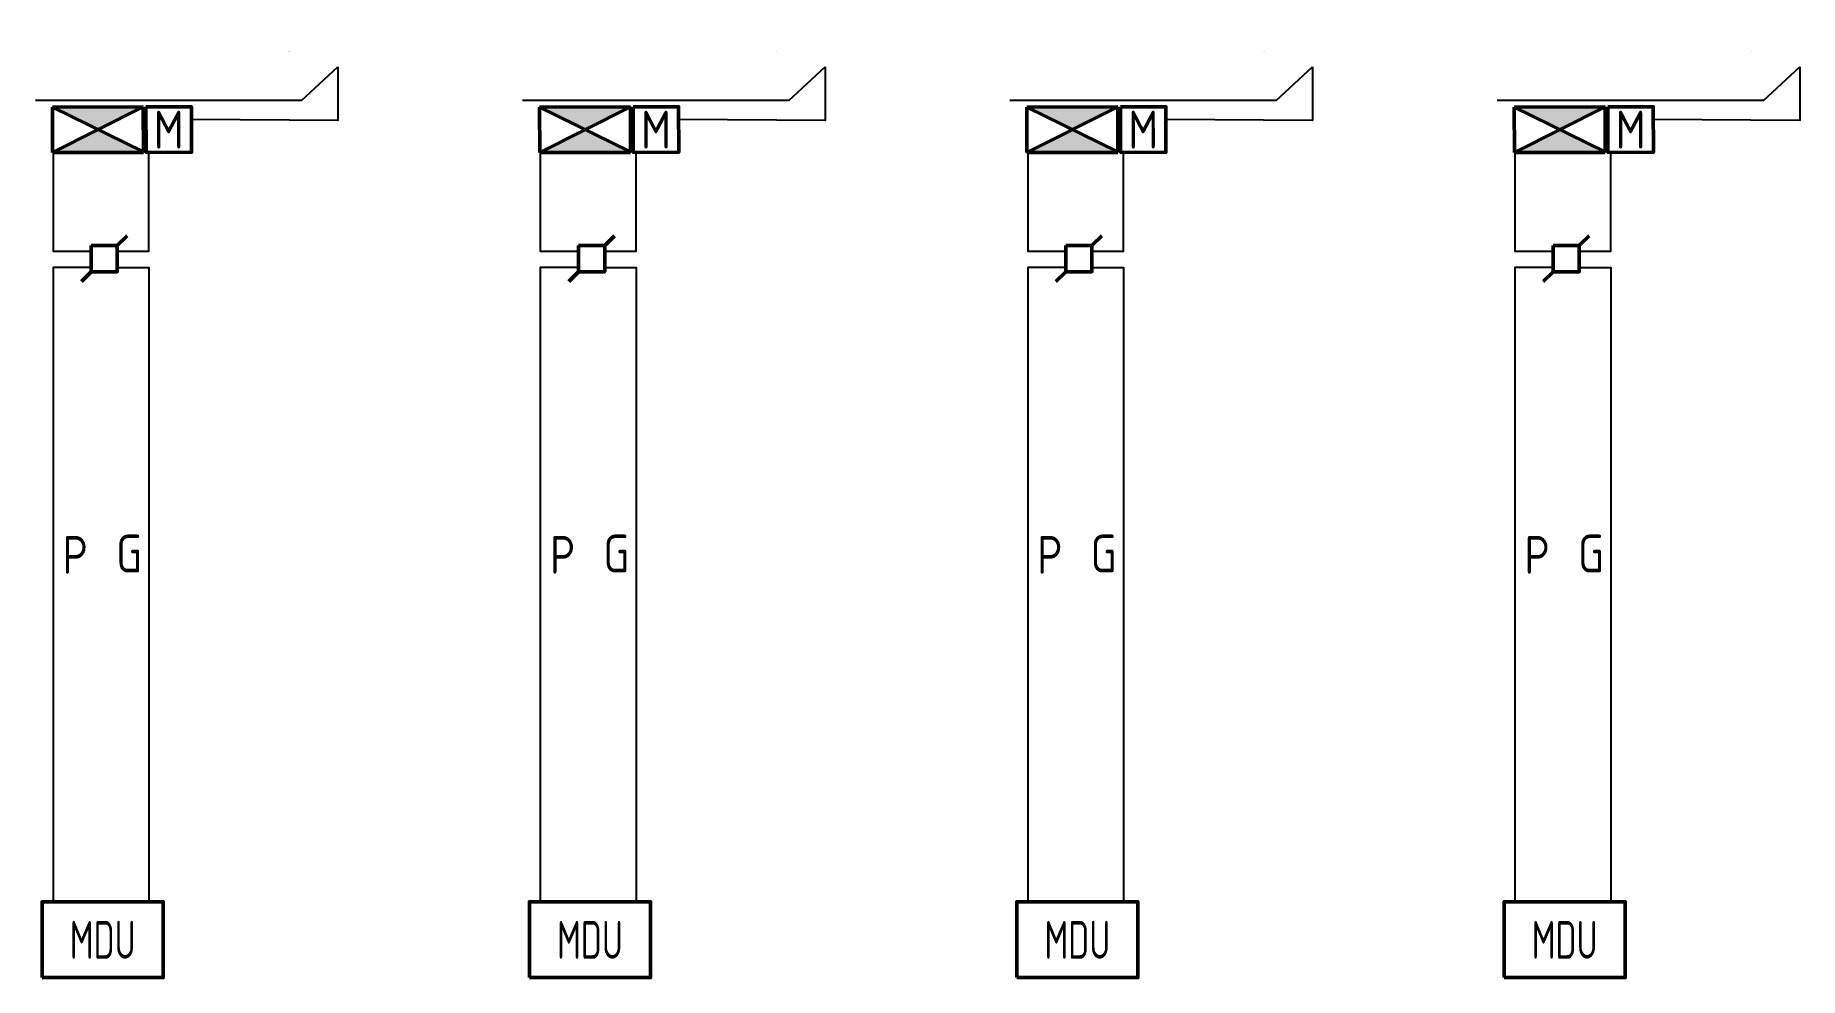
# Model space of a CAD drawing. Header units: millimetres. Extents: x 127230 to 906013, y -355313 to -209225.
# Drawn here: x 591935 to 603584, y -324277 to -318058 of the extents above; entities that cross this region are included whole.
import ezdxf
from ezdxf.enums import TextEntityAlignment as Align

# ---------------------------------------------------------------- set-up
doc = ezdxf.new("R2018")
doc.units = ezdxf.units.MM
doc.linetypes.add('Cплошная', pattern=[0])
for name, color, linetype, lineweight in [('14', 250, 'Continuous', 0), ('АТ_ПС_ИП_025', 1, 'Continuous', 25), ('АТ_ПС_ППКП_025', 5, 'Continuous', 25), ('АТ_ПС_Текст_025', 7, 'Continuous', 25), ('АТ_ПС_Трасса_100', 1, 'Continuous', 100)]:
    doc.layers.add(name, color=color, linetype=linetype, lineweight=lineweight)
doc.layers.add('ПС2', color=230, linetype='Continuous')
doc.styles.add('GLE_OASR_TextStyle', font='GOST2304A.ttf')
doc.styles.get("Standard").update_dxf_attribs({"font": 'gost_0.ttf'})
doc.styles.add('ГОСТ 2.304', font='CS_Gost2304.shx', dxfattribs={"width": 0.8})

msp = doc.modelspace()

# ---------------------------------------------------------------- texts
at = {"layer": 'АТ_ПС_Текст_025', "char_height": 250, "attachment_point": 5, "style": 'GLE_OASR_TextStyle'}
for s, insert in [('P', (592198, -321487)), ('G', (592554, -321478)), ('P', (595416, -321487)), ('G', (595771, -321478)), ('P', (598633, -321487)), ('G', (598988, -321478)), ('P', (601850, -321487)), ('G', (602206, -321478))]:
    msp.add_mtext_dynamic_manual_height_columns(s, width=1237.88, gutter_width=12.5, heights=[0], dxfattribs=dict(at, insert=insert))

# ---------------------------------------------------------------- blocks, each defined once
blk = doc.blocks.new('*U49')
at = {"linetype": 'Continuous', "lineweight": 25}
blk.add_wipeout([(-1.5, -1.5), (-1.5, 1.5), (1.5, 1.5), (1.5, -1.5)], dxfattribs=at)
at = {"color": 0, "linetype": 'Continuous', "lineweight": -2}
for p, q in [((1.5, 1.5), (2.63, 2.63)), ((-1.5, -1.5), (-2.63, -2.63))]:
    blk.add_line(p, q, dxfattribs=at)
blk.add_lwpolyline([(-1.5, 1.5), (1.5, 1.5), (1.5, -1.5), (-1.5, -1.5)], close=True, dxfattribs=at)
blk = doc.blocks.new('*U52')
at = {"linetype": 'Continuous', "lineweight": -2}
h = blk.add_hatch(color=0, dxfattribs=at)
h.dxf.hatch_style = 1
h.paths.add_polyline_path([(-6, 2.97), (-2.98, 1.48), (0, 2.97)])
h.paths.add_polyline_path([(-2.98, 1.48), (-6, -0.03), (0, -0.03), (0, 0)])
at = {"color": 0, "linetype": 'Continuous', "lineweight": -2}
for p, q in [((-6, -0.03), (-6, 2.97)), ((0, 2.97), (-6, 2.97)), ((-6, 2.97), (0, 0)), ((-6, -0.03), (0, 2.97)), ((0, -0.03), (0, 2.97)), ((0, 1.47), (0.18, 1.47)), ((-6, -0.03), (0, -0.03))]:
    blk.add_line(p, q, dxfattribs=at)
blk.add_lwpolyline([(0.18, 2.97), (3.18, 2.97), (3.18, -0.03), (0.18, -0.03)], close=True, dxfattribs=at)
at = {"color": 0, "linetype": 'Continuous', "lineweight": -2, "style": 'GLE_OASR_TextStyle'}
blk.add_text('М', height=2.5, dxfattribs=at).set_placement((1.68, 1.47), align=Align.MIDDLE_CENTER)
blk = doc.blocks.new('*U51')
at = {"color": 0, "linetype": 'Continuous', "lineweight": -2}
blk.add_lwpolyline([(-8, -0.03), (0, -0.03), (0, 4.97), (-8, 4.97)], close=True, dxfattribs=at)
at = {"color": 0, "linetype": 'Continuous', "lineweight": -2, "style": 'ГОСТ 2.304', "width": 0.8, "flags": 4}
blk.add_attdef('НАДПИСЬ', text='', height=2.5, dxfattribs=at).set_placement((-4, 2.47), align=Align.MIDDLE_CENTER)
blk = doc.blocks.new('*U108')
at = {"color": 0, "lineweight": 0}
blk.add_wipeout([(-2.4, 2.08), (-19.97, 2.07), (-19.97, -2.23), (-2.4, -2.23)], dxfattribs=at)
at = {"color": 0, "linetype": 'Cплошная', "lineweight": 25}
for q in [(0, 0), (-19.97, -2.23)]:
    blk.add_line((-2.4, -2.23), q, dxfattribs=at)
at = {"color": 0, "lineweight": 30, "flags": 104}
blk.add_attdef('ТЕКСТ1', text='', height=2.5, dxfattribs=at).set_placement((-3.31, 1.05), align=Align.TOP_RIGHT)

# ---------------------------------------------------------------- linework, layer by layer
at = {"layer": '14', "color": 6, "lineweight": 25}
for points in [[(592052, -318833), (592052, -319483), (592304, -319483)], [(595269, -318833), (595269, -319483), (595521, -319483)], [(598487, -318833), (598487, -319483), (598739, -319483)], [(601704, -318833), (601704, -319483), (601956, -319483)]]:
    msp.add_lwpolyline(points, dxfattribs=at)
at = {"layer": 'АТ_ПС_Трасса_100', "color": 92, "lineweight": 25, "ltscale": 100}
for points in [[(592477, -319483), (592685, -319483), (592685, -318834)], [(595694, -319483), (595902, -319483), (595902, -318834)], [(598911, -319483), (599119, -319483), (599119, -318834)], [(602129, -319483), (602337, -319483), (602337, -318834)], [(592477, -319590), (592685, -319590), (592685, -323777)], [(595694, -319590), (595902, -319590), (595902, -323777)], [(598911, -319590), (599119, -319590), (599119, -323777)], [(602129, -319590), (602337, -319590), (602337, -323777)]]:
    msp.add_lwpolyline(points, dxfattribs=at)
at = {"layer": 'АТ_ПС_Трасса_100', "color": 6, "lineweight": 25, "ltscale": 100}
for points in [[(592304, -319590), (592052, -319590), (592052, -323777)], [(595521, -319590), (595269, -319590), (595269, -323777)], [(598739, -319590), (598487, -319590), (598487, -323777)], [(601956, -319590), (601704, -319590), (601704, -323777)]]:
    msp.add_lwpolyline(points, dxfattribs=at)

# ---------------------------------------------------------------- block references
at = {"layer": 'ПС2', "color": 5, "lineweight": 50, "transparency": 33554687, "xscale": 100, "yscale": 100, "zscale": 100, "rotation": 0.1250381865928775}
for p in [(592648, -318828), (595865, -318828), (599082, -318828), (602300, -318828)]:
    msp.add_blockref('*U52', p, dxfattribs=at)

msp.set_redraw_order([(e.dxf.handle, doc.entitydb.next_handle()) for e in msp.query("TEXT MTEXT ATTDEF DIMENSION ARC_DIMENSION")])  # texts and dimensions are drawn at this point

# ---------------------------------------------------------------- next in the draw order: block references
at = {"layer": 'АТ_ПС_ИП_025', "lineweight": 50, "xscale": 57.51779866433964, "yscale": 57.51779866433964, "zscale": 57.51779866433964}
for p in [(592390, -319532), (595608, -319532), (598825, -319532), (602042, -319532)]:
    msp.add_blockref('*U49', p, dxfattribs=at)
at = {"layer": 'АТ_ПС_Текст_025', "linetype": 'Continuous'}
ref = msp.add_blockref('*U108', (593932, -318266), dxfattribs=dict(at, xscale=100, yscale=100, zscale=100))
lines = msp.add_mtext('230 В AC*** ', dxfattribs={"layer": '0', "color": 0, "insert": (593601, -318161), "char_height": 2.5, "attachment_point": 1})
ref.add_attrib('ТЕКСТ1', '', (593601, -318161), dxfattribs={"flags": 104}).embed_mtext(lines)
ref = msp.add_blockref('*U108', (597149, -318266), dxfattribs=dict(at, xscale=100, yscale=100, zscale=100))
lines = msp.add_mtext('230 В AC*** ', dxfattribs={"layer": '0', "color": 0, "insert": (596818, -318161), "char_height": 2.5, "attachment_point": 1})
ref.add_attrib('ТЕКСТ1', '', (596818, -318161), dxfattribs={"flags": 104}).embed_mtext(lines)
ref = msp.add_blockref('*U108', (600367, -318266), dxfattribs=dict(at, xscale=100, yscale=100, zscale=100))
lines = msp.add_mtext('230 В AC*** ', dxfattribs={"layer": '0', "color": 0, "insert": (600036, -318161), "char_height": 2.5, "attachment_point": 1})
ref.add_attrib('ТЕКСТ1', '', (600036, -318161), dxfattribs={"flags": 104}).embed_mtext(lines)
ref = msp.add_blockref('*U108', (603584, -318266), dxfattribs=dict(at, xscale=100, yscale=100, zscale=100))
lines = msp.add_mtext('230 В AC*** ', dxfattribs={"layer": '0', "color": 0, "insert": (603253, -318161), "char_height": 2.5, "attachment_point": 1})
ref.add_attrib('ТЕКСТ1', '', (603253, -318161), dxfattribs={"flags": 104}).embed_mtext(lines)

# ---------------------------------------------------------------- next in the draw order: wipeouts: each hides what was drawn before it
at = {"lineweight": 25}
for points in [[(591980, -323777), (592780, -323777), (592780, -324277), (591980, -324277)], [(595197, -323777), (595997, -323777), (595997, -324277), (595197, -324277)], [(598415, -323777), (599215, -323777), (599215, -324277), (598415, -324277)], [(601632, -323777), (602432, -323777), (602432, -324277), (601632, -324277)]]:
    msp.add_wipeout(points, dxfattribs=at).dxf.layer = 'АТ_ПС_Трасса_100'

# ---------------------------------------------------------------- next in the draw order: linework, layer by layer
at = {"layer": '14', "color": 6, "lineweight": 25}
for points in [[(593932, -318266), (593932, -318620), (592965, -318615)], [(597149, -318266), (597149, -318620), (596183, -318615)], [(600367, -318266), (600367, -318620), (599400, -318615)], [(603584, -318266), (603584, -318620), (602617, -318615)]]:
    msp.add_lwpolyline(points, dxfattribs=at)

# ---------------------------------------------------------------- next in the draw order: block references
at = {"layer": 'АТ_ПС_ППКП_025', "color": 1, "linetype": 'Continuous', "lineweight": 50}
ref = msp.add_blockref('*U51', (592780, -324273), dxfattribs=dict(at, xscale=100, yscale=100, zscale=100))
ref.add_attrib('НАДПИСЬ', 'MDU', dxfattribs={"layer": '0', "color": 0, "linetype": 'Continuous', "lineweight": -2, "height": 250, "style": 'ГОСТ 2.304', "width": 0.8}).set_placement((592380, -324027), align=Align.MIDDLE_CENTER)
ref = msp.add_blockref('*U51', (595997, -324273), dxfattribs=dict(at, xscale=100, yscale=100, zscale=100))
ref.add_attrib('НАДПИСЬ', 'MDU', dxfattribs={"layer": '0', "color": 0, "linetype": 'Continuous', "lineweight": -2, "height": 250, "style": 'ГОСТ 2.304', "width": 0.8}).set_placement((595597, -324027), align=Align.MIDDLE_CENTER)
ref = msp.add_blockref('*U51', (599215, -324273), dxfattribs=dict(at, xscale=100, yscale=100, zscale=100))
ref.add_attrib('НАДПИСЬ', 'MDU', dxfattribs={"layer": '0', "color": 0, "linetype": 'Continuous', "lineweight": -2, "height": 250, "style": 'ГОСТ 2.304', "width": 0.8}).set_placement((598815, -324027), align=Align.MIDDLE_CENTER)
ref = msp.add_blockref('*U51', (602432, -324273), dxfattribs=dict(at, xscale=100, yscale=100, zscale=100))
ref.add_attrib('НАДПИСЬ', 'MDU', dxfattribs={"layer": '0', "color": 0, "linetype": 'Continuous', "lineweight": -2, "height": 250, "style": 'ГОСТ 2.304', "width": 0.8}).set_placement((602032, -324027), align=Align.MIDDLE_CENTER)

doc.saveas('drawing.dxf')
